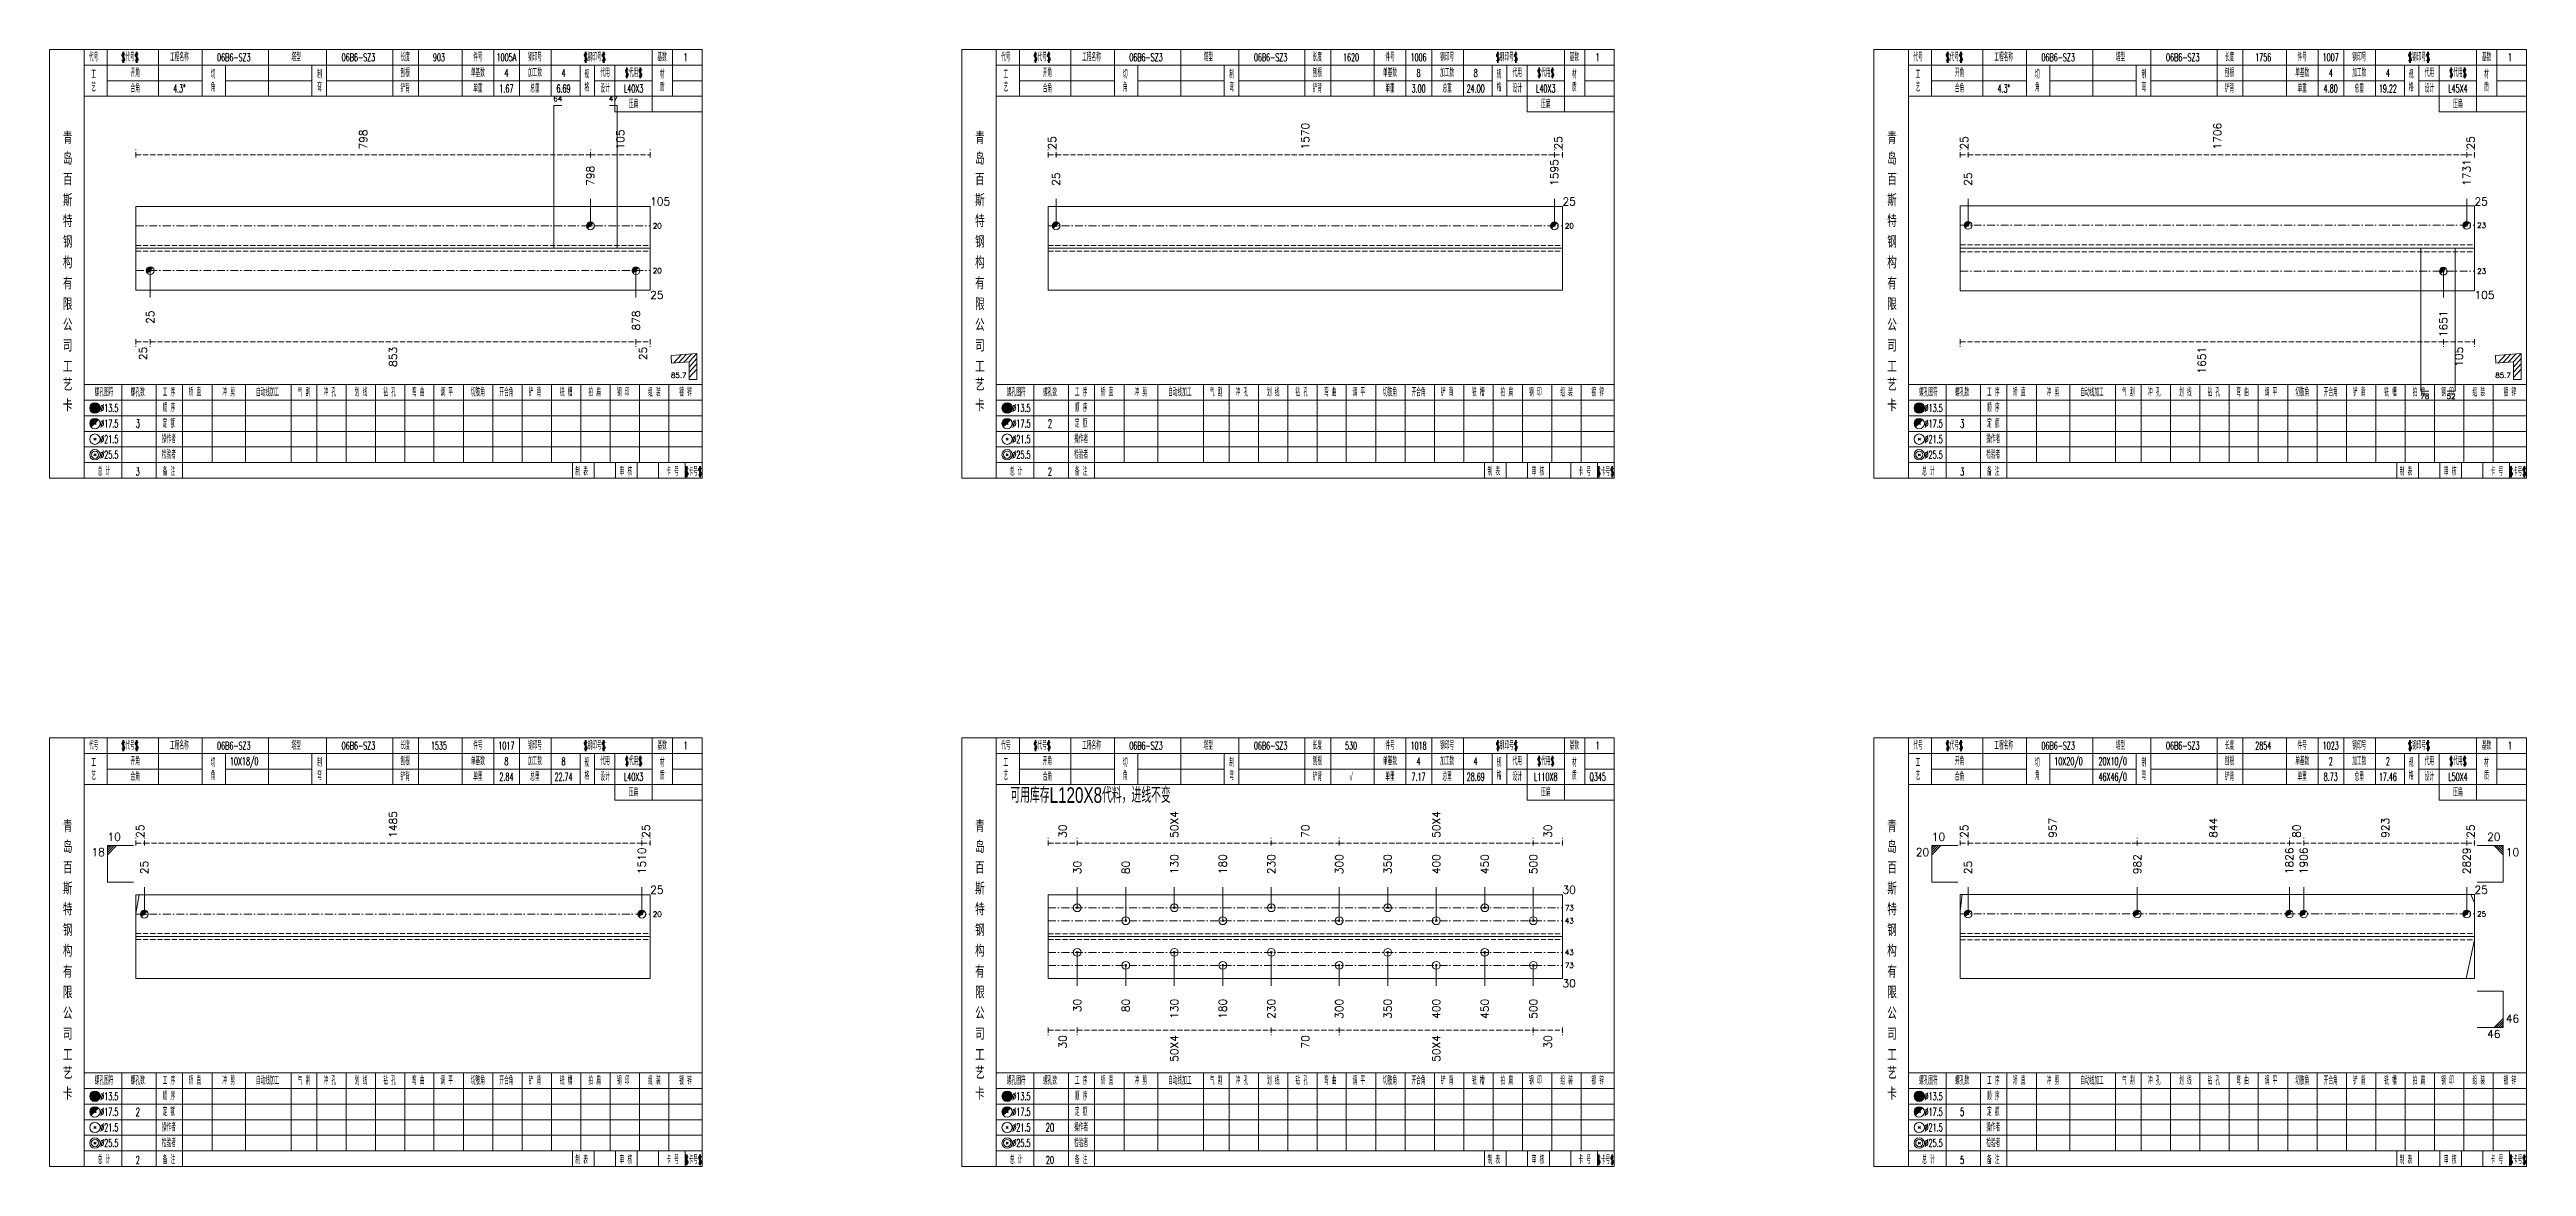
# Model space of a CAD drawing. Extents: x -533 to 8774, y 0 to 7979.
# Drawn here: x 4217 to 5171, y 265 to 695 of the extents above; entities that cross this region are included whole.
import ezdxf
from ezdxf.enums import TextEntityAlignment as Align

# ---------------------------------------------------------------- set-up
doc = ezdxf.new("R2010")
doc.units = 0
doc.header["$MEASUREMENT"] = 0
doc.linetypes.add('一点画线', pattern=[5.2, 3, -1, 0.2, -1])
doc.linetypes.add('虚线', pattern=[2.75, 2, -0.75])
doc.layers.get('0').update_dxf_attribs({"linetype": 'CONTINUOUS', "lineweight": 25})
for name, color, linetype, lineweight in [('1', 7, 'CONTINUOUS', 25), ('2', 7, 'CONTINUOUS', 25), ('4', 7, 'CONTINUOUS', 25), ('5', 7, 'CONTINUOUS', 25)]:
    doc.layers.add(name, color=color, linetype=linetype, lineweight=lineweight)
doc.styles.get("Standard").update_dxf_attribs({"font": 'simplex.shx', "width": 0.7, "height": 3, "bigfont": 'gbhzfs.shx'})

msp = doc.modelspace()

# ---------------------------------------------------------------- texts
at = {"color": 8, "linetype": 'Continuous', "lineweight": 9}
for s, p in [('798', (4337.63, 656.5)), ('105', (4436.68, 656.5)), ('25', (4603.03, 656.5)), ('1570', (4700.55, 656.5)), ('25', (4798.07, 656.5)), ('25', (4954.4, 656.5)), ('1706', (5051.95, 656.5)), ('25', (5149.5, 656.5)), ('1485', (4349.15, 391.5)), ('50X4', (4650.09, 391.5)), ('50X4', (4751.01, 391.5)), ('25', (4251.71, 391.5)), ('25', (4446.59, 391.5)), ('30', (4607.11, 391.5)), ('70', (4700.55, 391.5)), ('30', (4793.99, 391.5)), ('25', (4954.4, 391.5)), ('957', (4988.48, 391.5)), ('844', (5050.35, 391.5)), ('80', (5082.42, 391.5)), ('923', (5116.6, 391.5)), ('25', (5149.5, 391.5))]:
    msp.add_text(s, height=3, rotation=90, dxfattribs=at).set_placement(p, align=Align.MIDDLE_LEFT)
at = {"color": 7, "linetype": 'Continuous', "lineweight": 13}
for s, p in [('798', (4425.17, 642.5)), ('1595', (4796.54, 642.5)), ('1731', (5148, 642.5)), ('25', (4604.56, 642.5)), ('25', (4955.9, 642.5)), ('25', (4253.33, 377.5)), ('1510', (4444.97, 377.5)), ('30', (4612.71, 377.5)), ('80', (4631.4, 377.5)), ('130', (4650.09, 377.5)), ('180', (4668.78, 377.5)), ('230', (4687.47, 377.5)), ('300', (4713.63, 377.5)), ('350', (4732.32, 377.5)), ('400', (4751.01, 377.5)), ('450', (4769.7, 377.5)), ('500', (4788.39, 377.5)), ('25', (4955.9, 377.5)), ('982', (5021.06, 377.5)), ('1826', (5079.65, 377.5)), ('1906', (5085.2, 377.5)), ('2829', (5148, 377.5))]:
    msp.add_text(s, height=3, rotation=90, dxfattribs=at).set_placement(p, align=Align.MIDDLE_LEFT)
for s, height, p in [('105', 3, (4448.2, 636.5)), ('25', 3, (4799.6, 636.5)), ('25', 3, (5151, 636.5)), ('20', 2, (4449.2, 627.12)), ('20', 2, (4800.6, 627.12)), ('23', 2, (5152, 627.33)), ('20', 2, (4449.2, 609.88)), ('23', 2, (5152, 609.67)), ('25', 3, (4448.2, 371.5)), ('30', 3, (4799.6, 371.5)), ('25', 3, (5151, 371.5)), ('20', 2, (4449.2, 362.12)), ('73', 2, (4800.6, 364.59)), ('25', 2, (5152, 362.2)), ('43', 2, (4800.6, 359.59)), ('43', 2, (4800.6, 347.41)), ('73', 2, (4800.6, 342.41))]:
    msp.add_text(s, height=height, dxfattribs=at).set_placement(p, align=Align.MIDDLE_LEFT)
at = {"color": 8, "linetype": 'Continuous', "lineweight": 9}
for s, p in [('25', (4252.84, 580.5)), ('853', (4349.15, 580.5)), ('25', (4445.46, 580.5)), ('1651', (5045.95, 580.5)), ('105', (5145, 580.5)), ('30', (4607.11, 315.5)), ('50X4', (4650.09, 315.5)), ('70', (4700.55, 315.5)), ('50X4', (4751.01, 315.5)), ('30', (4793.99, 315.5))]:
    msp.add_text(s, height=3, rotation=90, dxfattribs=at).set_placement(p, align=Align.MIDDLE_RIGHT)
at = {"color": 7, "linetype": 'Continuous', "lineweight": 13}
for s, p in [('10', (4239.1, 389.5)), ('10', (4941.9, 389.5)), ('46', (5163, 319.5))]:
    msp.add_text(s, height=3, dxfattribs=at).set_placement(p, align=Align.BOTTOM_LEFT)
msp.add_text('20', height=3, dxfattribs=at).set_placement((5161, 389.5), align=Align.BOTTOM_RIGHT)
for s, p in [('18', (4238.1, 387.5)), ('20', (4940.9, 387.5)), ('46', (5161, 317.5))]:
    msp.add_text(s, height=3, dxfattribs=at).set_placement(p, align=Align.TOP_RIGHT)
msp.add_text('10', height=3, dxfattribs=at).set_placement((5163, 387.5), align=Align.TOP_LEFT)
at = {"color": 0, "linetype": 'Continuous', "insert": (4586.93, 410.98), "char_height": 6, "width": 126.2495, "attachment_point": 1}
msp.add_mtext('可用库存{\\fArial|b0|i0|c0|p32;L120X8}代料，进线不变', dxfattribs=at)
at = {"layer": '1', "color": 7, "linetype": 'Continuous', "lineweight": 13}
for s, p in [('25', (4448.2, 600.5)), ('105', (5151, 600.5)), ('30', (4799.6, 335.5))]:
    msp.add_text(s, height=3, dxfattribs=at).set_placement(p, align=Align.MIDDLE_LEFT)
for s, p in [('25', (4255.58, 594.5)), ('878', (4442.72, 594.5)), ('1651', (5139, 594.5)), ('30', (4612.71, 329.5)), ('80', (4631.4, 329.5)), ('130', (4650.09, 329.5)), ('180', (4668.78, 329.5)), ('230', (4687.47, 329.5)), ('300', (4713.63, 329.5)), ('350', (4732.32, 329.5)), ('400', (4751.01, 329.5)), ('450', (4769.7, 329.5)), ('500', (4788.39, 329.5))]:
    msp.add_text(s, height=3, rotation=90, dxfattribs=at).set_placement(p, align=Align.MIDDLE_RIGHT)
at = {"layer": '2', "color": 7, "linetype": 'Continuous', "lineweight": 13}
for s, p in [('64', (4412.62, 674.5)), ('47', (4433.98, 674.5))]:
    msp.add_text(s, height=2, dxfattribs=at).set_placement(p, align=Align.BOTTOM_CENTER)
for p in [(4462.2, 568), (5165, 568)]:
    msp.add_text('85.7', height=2, dxfattribs=at).set_placement(p, align=Align.BOTTOM_RIGHT)
for s, p in [('78', (5131.86, 562.5)), ('52', (5142, 562.5))]:
    msp.add_text(s, height=2, dxfattribs=at).set_placement(p, align=Align.TOP_CENTER)
at = {"layer": '4', "color": 1, "linetype": 'Continuous', "lineweight": 13}
for s, height, width, p in [('代号', 3, 0.6, (4233.8, 692)), ('$代号$', 3, 0.6, (4247.8, 692)), ('开角', 3, 0.6, (4249.8, 686)), ('工程名称', 3, 0.6, (4266.8, 692)), ('切', 3, 0.6, (4279.8, 685.4)), ('06B6-SZ3', 3, 0.6, (4287.8, 692)), ('塔型', 3, 0.6, (4311.8, 692)), ('制', 3, 0.6, (4320.8, 685.4)), ('06B6-SZ3', 3, 0.6, (4335.8, 692)), ('刨根', 3, 0.6, (4353.8, 686)), ('长度', 3, 0.6, (4353.8, 692)), ('903', 3, 0.6, (4366.8, 692)), ('单基数', 3, 0.6, (4381.8, 686)), ('件号', 3, 0.6, (4381.8, 692)), ('1005A', 3, 0.6, (4392.8, 692)), ('4', 3, 0.6, (4392.8, 686)), ('加工数', 3, 0.6, (4403.8, 686)), ('钢印号', 3, 0.6, (4403.8, 692)), ('4', 3, 0.6, (4414.8, 686)), ('规', 3, 0.6, (4423.8, 685.4)), ('$钢印号$', 3, 0.6, (4426.8, 692)), ('代用', 3, 0.6, (4430.8, 686)), ('$代用$', 3, 0.6, (4441.8, 686)), ('基数', 3, 0.6, (4452.8, 692)), ('材', 3, 0.6, (4452.8, 685.4)), ('1', 3, 0.6, (4461.8, 692)), ('代号', 3, 0.6, (4585.2, 692)), ('$代号$', 3, 0.6, (4599.2, 692)), ('开角', 3, 0.6, (4601.2, 686)), ('工程名称', 3, 0.6, (4618.2, 692)), ('切', 3, 0.6, (4631.2, 685.4)), ('06B6-SZ3', 3, 0.6, (4639.2, 692)), ('塔型', 3, 0.6, (4663.2, 692)), ('制', 3, 0.6, (4672.2, 685.4)), ('06B6-SZ3', 3, 0.6, (4687.2, 692)), ('刨根', 3, 0.6, (4705.2, 686)), ('长度', 3, 0.6, (4705.2, 692)), ('1620', 3, 0.6, (4718.2, 692)), ('单基数', 3, 0.6, (4733.2, 686)), ('件号', 3, 0.6, (4733.2, 692)), ('1006', 3, 0.6, (4744.2, 692)), ('8', 3, 0.6, (4744.2, 686)), ('加工数', 3, 0.6, (4755.2, 686)), ('钢印号', 3, 0.6, (4755.2, 692)), ('8', 3, 0.6, (4766.2, 686)), ('规', 3, 0.6, (4775.2, 685.4)), ('$钢印号$', 3, 0.6, (4778.2, 692)), ('代用', 3, 0.6, (4782.2, 686)), ('$代用$', 3, 0.6, (4793.2, 686)), ('基数', 3, 0.6, (4804.2, 692)), ('材', 3, 0.6, (4804.2, 685.4)), ('1', 3, 0.6, (4813.2, 692)), ('代号', 3, 0.6, (4936.6, 692)), ('$代号$', 3, 0.6, (4950.6, 692)), ('开角', 3, 0.6, (4952.6, 686)), ('工程名称', 3, 0.6, (4969.6, 692)), ('切', 3, 0.6, (4982.6, 685.4)), ('06B6-SZ3', 3, 0.6, (4990.6, 692)), ('塔型', 3, 0.6, (5014.6, 692)), ('制', 3, 0.6, (5023.6, 685.4)), ('06B6-SZ3', 3, 0.6, (5038.6, 692)), ('刨根', 3, 0.6, (5056.6, 686)), ('长度', 3, 0.6, (5056.6, 692)), ('1756', 3, 0.6, (5069.6, 692)), ('单基数', 3, 0.6, (5084.6, 686)), ('件号', 3, 0.6, (5084.6, 692)), ('1007', 3, 0.6, (5095.6, 692)), ('4', 3, 0.6, (5095.6, 686)), ('加工数', 3, 0.6, (5106.6, 686)), ('钢印号', 3, 0.6, (5106.6, 692)), ('4', 3, 0.6, (5117.6, 686)), ('规', 3, 0.6, (5126.6, 685.4)), ('$钢印号$', 3, 0.6, (5129.6, 692)), ('代用', 3, 0.6, (5133.6, 686)), ('$代用$', 3, 0.6, (5144.6, 686)), ('基数', 3, 0.6, (5155.6, 692)), ('材', 3, 0.6, (5155.6, 685.4)), ('1', 3, 0.6, (5164.6, 692)), ('工', 3, 0.6, (4233.8, 685.4)), ('艺', 3, 0.6, (4233.8, 680.4)), ('合角', 3, 0.6, (4249.8, 680)), ('4.3%%d', 3, 0.6, (4266.8, 680)), ('角', 3, 0.6, (4279.8, 680.4)), ('弯', 3, 0.6, (4320.8, 680.4)), ('铲背', 3, 0.6, (4353.8, 680)), ('单重', 3, 0.6, (4381.8, 680)), ('1.67', 3, 0.6, (4392.8, 680)), ('总重', 3, 0.6, (4403.8, 680)), ('6.69', 3, 0.6, (4414.8, 680)), ('格', 3, 0.6, (4423.8, 680.4)), ('设计', 3, 0.6, (4430.8, 680)), ('L40X3', 3, 0.6, (4441.8, 680)), ('质', 3, 0.6, (4452.8, 680.4)), ('工', 3, 0.6, (4585.2, 685.4)), ('艺', 3, 0.6, (4585.2, 680.4)), ('合角', 3, 0.6, (4601.2, 680)), ('角', 3, 0.6, (4631.2, 680.4)), ('弯', 3, 0.6, (4672.2, 680.4)), ('铲背', 3, 0.6, (4705.2, 680)), ('单重', 3, 0.6, (4733.2, 680)), ('3.00', 3, 0.6, (4744.2, 680)), ('总重', 3, 0.6, (4755.2, 680)), ('24.00', 3, 0.6, (4766.2, 680)), ('格', 3, 0.6, (4775.2, 680.4)), ('设计', 3, 0.6, (4782.2, 680)), ('L40X3', 3, 0.6, (4793.2, 680)), ('质', 3, 0.6, (4804.2, 680.4)), ('工', 3, 0.6, (4936.6, 685.4)), ('艺', 3, 0.6, (4936.6, 680.4)), ('合角', 3, 0.6, (4952.6, 680)), ('4.3%%d', 3, 0.6, (4969.6, 680)), ('角', 3, 0.6, (4982.6, 680.4)), ('弯', 3, 0.6, (5023.6, 680.4)), ('铲背', 3, 0.6, (5056.6, 680)), ('单重', 3, 0.6, (5084.6, 680)), ('4.80', 3, 0.6, (5095.6, 680)), ('总重', 3, 0.6, (5106.6, 680)), ('19.22', 3, 0.6, (5117.6, 680)), ('格', 3, 0.6, (5126.6, 680.4)), ('设计', 3, 0.6, (5133.6, 680)), ('L45X4', 3, 0.6, (5144.6, 680)), ('质', 3, 0.6, (5155.6, 680.4)), ('压扁', 3, 0.6, (4441.8, 674)), ('压扁', 3, 0.6, (4793.2, 674)), ('压扁', 3, 0.6, (5144.6, 674)), ('青', 4.6, 0.8, (4223.8, 661)), ('青', 4.6, 0.8, (4575.2, 661)), ('青', 4.6, 0.8, (4926.6, 661)), ('岛', 4.6, 0.8, (4223.8, 653)), ('岛', 4.6, 0.8, (4575.2, 653)), ('岛', 4.6, 0.8, (4926.6, 653)), ('斯', 4.6, 0.8, (4223.8, 637)), ('百', 4.6, 0.8, (4223.8, 645)), ('斯', 4.6, 0.8, (4575.2, 637)), ('百', 4.6, 0.8, (4575.2, 645)), ('斯', 4.6, 0.8, (4926.6, 637)), ('百', 4.6, 0.8, (4926.6, 645)), ('特', 4.6, 0.8, (4223.8, 629)), ('特', 4.6, 0.8, (4575.2, 629)), ('特', 4.6, 0.8, (4926.6, 629)), ('钢', 4.6, 0.8, (4223.8, 621)), ('钢', 4.6, 0.8, (4575.2, 621)), ('钢', 4.6, 0.8, (4926.6, 621)), ('构', 4.6, 0.8, (4223.8, 613)), ('构', 4.6, 0.8, (4575.2, 613)), ('构', 4.6, 0.8, (4926.6, 613)), ('有', 4.6, 0.8, (4223.8, 605)), ('有', 4.6, 0.8, (4575.2, 605)), ('有', 4.6, 0.8, (4926.6, 605)), ('公', 4.6, 0.8, (4223.8, 589)), ('限', 4.6, 0.8, (4223.8, 597)), ('公', 4.6, 0.8, (4575.2, 589)), ('限', 4.6, 0.8, (4575.2, 597)), ('公', 4.6, 0.8, (4926.6, 589)), ('限', 4.6, 0.8, (4926.6, 597)), ('司', 4.6, 0.8, (4223.8, 581)), ('司', 4.6, 0.8, (4575.2, 581)), ('司', 4.6, 0.8, (4926.6, 581)), ('工', 4.6, 0.8, (4223.8, 573)), ('工', 4.6, 0.8, (4575.2, 573)), ('工', 4.6, 0.8, (4926.6, 573)), ('艺', 4.6, 0.8, (4223.8, 566)), ('螺孔图符', 3, 0.6, (4237.8, 563)), ('螺孔数', 3, 0.6, (4250.8, 563)), ('工 序', 3, 0.6, (4262.8, 563)), ('矫 直', 3, 0.6, (4272.8, 563)), ('冲 剪', 3, 0.6, (4285.8, 563)), ('自动线加工', 3, 0.6, (4300.8, 563)), ('气 割', 3, 0.6, (4314.8, 563)), ('冲 孔', 3, 0.6, (4324.8, 563)), ('划 线', 3, 0.6, (4336.8, 563)), ('钻 孔', 3, 0.6, (4347.8, 563)), ('弯 曲', 3, 0.6, (4358.8, 563)), ('调 平', 3, 0.6, (4369.8, 563)), ('切肢角', 3, 0.6, (4381.8, 563)), ('开合角', 3, 0.6, (4392.8, 563)), ('铲 背', 3, 0.6, (4403.8, 563)), ('铣 槽', 3, 0.6, (4415.8, 563)), ('拍 扁', 3, 0.6, (4426.8, 563)), ('钢 印', 3, 0.6, (4437.8, 563)), ('组 装', 3, 0.6, (4449.8, 563)), ('镀 锌', 3, 0.6, (4461.8, 563)), ('艺', 4.6, 0.8, (4575.2, 566)), ('螺孔图符', 3, 0.6, (4589.2, 563)), ('螺孔数', 3, 0.6, (4602.2, 563)), ('工 序', 3, 0.6, (4614.2, 563)), ('矫 直', 3, 0.6, (4624.2, 563)), ('冲 剪', 3, 0.6, (4637.2, 563)), ('自动线加工', 3, 0.6, (4652.2, 563)), ('气 割', 3, 0.6, (4666.2, 563)), ('冲 孔', 3, 0.6, (4676.2, 563)), ('划 线', 3, 0.6, (4688.2, 563)), ('钻 孔', 3, 0.6, (4699.2, 563)), ('弯 曲', 3, 0.6, (4710.2, 563)), ('调 平', 3, 0.6, (4721.2, 563)), ('切肢角', 3, 0.6, (4733.2, 563)), ('开合角', 3, 0.6, (4744.2, 563)), ('铲 背', 3, 0.6, (4755.2, 563)), ('铣 槽', 3, 0.6, (4767.2, 563)), ('拍 扁', 3, 0.6, (4778.2, 563)), ('钢 印', 3, 0.6, (4789.2, 563)), ('组 装', 3, 0.6, (4801.2, 563)), ('镀 锌', 3, 0.6, (4813.2, 563)), ('艺', 4.6, 0.8, (4926.6, 566)), ('螺孔图符', 3, 0.6, (4940.6, 563)), ('螺孔数', 3, 0.6, (4953.6, 563)), ('工 序', 3, 0.6, (4965.6, 563)), ('矫 直', 3, 0.6, (4975.6, 563)), ('冲 剪', 3, 0.6, (4988.6, 563)), ('自动线加工', 3, 0.6, (5003.6, 563)), ('气 割', 3, 0.6, (5017.6, 563)), ('冲 孔', 3, 0.6, (5027.6, 563)), ('划 线', 3, 0.6, (5039.6, 563)), ('钻 孔', 3, 0.6, (5050.6, 563)), ('弯 曲', 3, 0.6, (5061.6, 563)), ('调 平', 3, 0.6, (5072.6, 563)), ('切肢角', 3, 0.6, (5084.6, 563)), ('开合角', 3, 0.6, (5095.6, 563)), ('铲 背', 3, 0.6, (5106.6, 563)), ('铣 槽', 3, 0.6, (5118.6, 563)), ('拍 扁', 3, 0.6, (5129.6, 563)), ('钢 印', 3, 0.6, (5140.6, 563)), ('组 装', 3, 0.6, (5152.6, 563)), ('镀 锌', 3, 0.6, (5164.6, 563)), ('卡', 4.6, 0.8, (4223.8, 558)), ('%%C13.5', 3, 0.5, (4239.8, 557)), ('顺 序', 3, 0.6, (4262.8, 557)), ('卡', 4.6, 0.8, (4575.2, 558)), ('%%C13.5', 3, 0.5, (4591.2, 557)), ('顺 序', 3, 0.6, (4614.2, 557)), ('卡', 4.6, 0.8, (4926.6, 558)), ('%%C13.5', 3, 0.5, (4942.6, 557)), ('顺 序', 3, 0.6, (4965.6, 557)), ('%%C17.5', 3, 0.5, (4239.8, 551)), ('%%C21.5', 3, 0.5, (4239.8, 545)), ('3', 3.2, 0.6, (4250.8, 551)), ('操作者', 3, 0.6, (4262.8, 545)), ('定 额', 3, 0.6, (4262.8, 551)), ('%%C17.5', 3, 0.5, (4591.2, 551)), ('%%C21.5', 3, 0.5, (4591.2, 545)), ('2', 3.2, 0.6, (4602.2, 551)), ('操作者', 3, 0.6, (4614.2, 545)), ('定 额', 3, 0.6, (4614.2, 551)), ('%%C17.5', 3, 0.5, (4942.6, 551)), ('%%C21.5', 3, 0.5, (4942.6, 545)), ('3', 3.2, 0.6, (4953.6, 551)), ('操作者', 3, 0.6, (4965.6, 545)), ('定 额', 3, 0.6, (4965.6, 551)), ('%%C25.5', 3, 0.5, (4239.8, 539)), ('检验者', 3, 0.6, (4262.8, 539)), ('$卡号$', 3, 0.6, (4464.8, 532.5)), ('%%C25.5', 3, 0.5, (4591.2, 539)), ('检验者', 3, 0.6, (4614.2, 539)), ('$卡号$', 3, 0.6, (4816.2, 532.5)), ('%%C25.5', 3, 0.5, (4942.6, 539)), ('检验者', 3, 0.6, (4965.6, 539)), ('$卡号$', 3, 0.6, (5167.6, 532.5)), ('总 计', 3, 0.6, (4237.8, 532.5)), ('3', 3, 0.6, (4250.8, 532.5)), ('备 注', 3, 0.6, (4262.8, 532.5)), ('制 表', 3, 0.6, (4421.8, 532.5)), ('审 核', 3, 0.6, (4438.8, 532.5)), ('卡 号', 3, 0.6, (4456.8, 532.5)), ('总 计', 3, 0.6, (4589.2, 532.5)), ('2', 3, 0.6, (4602.2, 532.5)), ('备 注', 3, 0.6, (4614.2, 532.5)), ('制 表', 3, 0.6, (4773.2, 532.5)), ('审 核', 3, 0.6, (4790.2, 532.5)), ('卡 号', 3, 0.6, (4808.2, 532.5)), ('总 计', 3, 0.6, (4940.6, 532.5)), ('3', 3, 0.6, (4953.6, 532.5)), ('备 注', 3, 0.6, (4965.6, 532.5)), ('制 表', 3, 0.6, (5124.6, 532.5)), ('审 核', 3, 0.6, (5141.6, 532.5)), ('卡 号', 3, 0.6, (5159.6, 532.5)), ('代号', 3, 0.6, (4233.8, 427)), ('工', 3, 0.6, (4233.8, 420.4)), ('$代号$', 3, 0.6, (4247.8, 427)), ('开角', 3, 0.6, (4249.8, 421)), ('工程名称', 3, 0.6, (4266.8, 427)), ('切', 3, 0.6, (4279.8, 420.4)), ('06B6-SZ3', 3, 0.6, (4287.8, 427)), ('10X18/0', 3, 0.6, (4291.8, 421)), ('塔型', 3, 0.6, (4311.8, 427)), ('制', 3, 0.6, (4320.8, 420.4)), ('06B6-SZ3', 3, 0.6, (4335.8, 427)), ('刨根', 3, 0.6, (4353.8, 421)), ('长度', 3, 0.6, (4353.8, 427)), ('1535', 3, 0.6, (4366.8, 427)), ('单基数', 3, 0.6, (4381.8, 421)), ('件号', 3, 0.6, (4381.8, 427)), ('1017', 3, 0.6, (4392.8, 427)), ('8', 3, 0.6, (4392.8, 421)), ('加工数', 3, 0.6, (4403.8, 421)), ('钢印号', 3, 0.6, (4403.8, 427)), ('8', 3, 0.6, (4414.8, 421)), ('规', 3, 0.6, (4423.8, 420.4)), ('$钢印号$', 3, 0.6, (4426.8, 427)), ('代用', 3, 0.6, (4430.8, 421)), ('$代用$', 3, 0.6, (4441.8, 421)), ('基数', 3, 0.6, (4452.8, 427)), ('材', 3, 0.6, (4452.8, 420.4)), ('1', 3, 0.6, (4461.8, 427)), ('代号', 3, 0.6, (4585.2, 427)), ('工', 3, 0.6, (4585.2, 420.4)), ('$代号$', 3, 0.6, (4599.2, 427)), ('开角', 3, 0.6, (4601.2, 421)), ('工程名称', 3, 0.6, (4618.2, 427)), ('切', 3, 0.6, (4631.2, 420.4)), ('06B6-SZ3', 3, 0.6, (4639.2, 427)), ('塔型', 3, 0.6, (4663.2, 427)), ('制', 3, 0.6, (4672.2, 420.4)), ('06B6-SZ3', 3, 0.6, (4687.2, 427)), ('刨根', 3, 0.6, (4705.2, 421)), ('长度', 3, 0.6, (4705.2, 427)), ('530', 3, 0.6, (4718.2, 427)), ('单基数', 3, 0.6, (4733.2, 421)), ('件号', 3, 0.6, (4733.2, 427)), ('1018', 3, 0.6, (4744.2, 427)), ('4', 3, 0.6, (4744.2, 421)), ('加工数', 3, 0.6, (4755.2, 421)), ('钢印号', 3, 0.6, (4755.2, 427)), ('4', 3, 0.6, (4766.2, 421)), ('规', 3, 0.6, (4775.2, 420.4)), ('$钢印号$', 3, 0.6, (4778.2, 427)), ('代用', 3, 0.6, (4782.2, 421)), ('$代用$', 3, 0.6, (4793.2, 421)), ('基数', 3, 0.6, (4804.2, 427)), ('材', 3, 0.6, (4804.2, 420.4)), ('1', 3, 0.6, (4813.2, 427)), ('代号', 3, 0.6, (4936.6, 427)), ('工', 3, 0.6, (4936.6, 420.4)), ('$代号$', 3, 0.6, (4950.6, 427)), ('开角', 3, 0.6, (4952.6, 421)), ('工程名称', 3, 0.6, (4969.6, 427)), ('切', 3, 0.6, (4982.6, 420.4)), ('06B6-SZ3', 3, 0.6, (4990.6, 427)), ('10X20/0', 3, 0.6, (4994.6, 421)), ('20X10/0', 3, 0.6, (5011.6, 421)), ('塔型', 3, 0.6, (5014.6, 427)), ('制', 3, 0.6, (5023.6, 420.4)), ('06B6-SZ3', 3, 0.6, (5038.6, 427)), ('刨根', 3, 0.6, (5056.6, 421)), ('长度', 3, 0.6, (5056.6, 427)), ('2854', 3, 0.6, (5069.6, 427)), ('单基数', 3, 0.6, (5084.6, 421)), ('件号', 3, 0.6, (5084.6, 427)), ('1023', 3, 0.6, (5095.6, 427)), ('2', 3, 0.6, (5095.6, 421)), ('加工数', 3, 0.6, (5106.6, 421)), ('钢印号', 3, 0.6, (5106.6, 427)), ('2', 3, 0.6, (5117.6, 421)), ('规', 3, 0.6, (5126.6, 420.4)), ('$钢印号$', 3, 0.6, (5129.6, 427)), ('代用', 3, 0.6, (5133.6, 421)), ('$代用$', 3, 0.6, (5144.6, 421)), ('基数', 3, 0.6, (5155.6, 427)), ('材', 3, 0.6, (5155.6, 420.4)), ('1', 3, 0.6, (5164.6, 427)), ('艺', 3, 0.6, (4233.8, 415.4)), ('合角', 3, 0.6, (4249.8, 415)), ('角', 3, 0.6, (4279.8, 415.4)), ('弯', 3, 0.6, (4320.8, 415.4)), ('铲背', 3, 0.6, (4353.8, 415)), ('单重', 3, 0.6, (4381.8, 415)), ('2.84', 3, 0.6, (4392.8, 415)), ('总重', 3, 0.6, (4403.8, 415)), ('22.74', 3, 0.6, (4414.8, 415)), ('格', 3, 0.6, (4423.8, 415.4)), ('设计', 3, 0.6, (4430.8, 415)), ('L40X3', 3, 0.6, (4441.8, 415)), ('压扁', 3, 0.6, (4441.8, 409)), ('质', 3, 0.6, (4452.8, 415.4)), ('艺', 3, 0.6, (4585.2, 415.4)), ('合角', 3, 0.6, (4601.2, 415)), ('角', 3, 0.6, (4631.2, 415.4)), ('弯', 3, 0.6, (4672.2, 415.4)), ('铲背', 3, 0.6, (4705.2, 415)), ('√', 3, 0.6, (4718.2, 415)), ('单重', 3, 0.6, (4733.2, 415)), ('7.17', 3, 0.6, (4744.2, 415)), ('总重', 3, 0.6, (4755.2, 415)), ('28.69', 3, 0.6, (4766.2, 415)), ('格', 3, 0.6, (4775.2, 415.4)), ('设计', 3, 0.6, (4782.2, 415)), ('L110X8', 3, 0.6, (4793.2, 415)), ('压扁', 3, 0.6, (4793.2, 409)), ('质', 3, 0.6, (4804.2, 415.4)), ('Q345', 3, 0.6, (4813.2, 415)), ('艺', 3, 0.6, (4936.6, 415.4)), ('合角', 3, 0.6, (4952.6, 415)), ('角', 3, 0.6, (4982.6, 415.4)), ('46X46/0', 3, 0.6, (5011.6, 415)), ('弯', 3, 0.6, (5023.6, 415.4)), ('铲背', 3, 0.6, (5056.6, 415)), ('单重', 3, 0.6, (5084.6, 415)), ('8.73', 3, 0.6, (5095.6, 415)), ('总重', 3, 0.6, (5106.6, 415)), ('17.46', 3, 0.6, (5117.6, 415)), ('格', 3, 0.6, (5126.6, 415.4)), ('设计', 3, 0.6, (5133.6, 415)), ('L50X4', 3, 0.6, (5144.6, 415)), ('压扁', 3, 0.6, (5144.6, 409)), ('质', 3, 0.6, (5155.6, 415.4)), ('青', 4.6, 0.8, (4223.8, 396)), ('青', 4.6, 0.8, (4575.2, 396)), ('青', 4.6, 0.8, (4926.6, 396)), ('百', 4.6, 0.8, (4223.8, 380)), ('岛', 4.6, 0.8, (4223.8, 388)), ('百', 4.6, 0.8, (4575.2, 380)), ('岛', 4.6, 0.8, (4575.2, 388)), ('百', 4.6, 0.8, (4926.6, 380)), ('岛', 4.6, 0.8, (4926.6, 388)), ('斯', 4.6, 0.8, (4223.8, 372)), ('斯', 4.6, 0.8, (4575.2, 372)), ('斯', 4.6, 0.8, (4926.6, 372)), ('特', 4.6, 0.8, (4223.8, 364)), ('特', 4.6, 0.8, (4575.2, 364)), ('特', 4.6, 0.8, (4926.6, 364)), ('钢', 4.6, 0.8, (4223.8, 356)), ('钢', 4.6, 0.8, (4575.2, 356)), ('钢', 4.6, 0.8, (4926.6, 356)), ('构', 4.6, 0.8, (4223.8, 348)), ('构', 4.6, 0.8, (4575.2, 348)), ('构', 4.6, 0.8, (4926.6, 348)), ('有', 4.6, 0.8, (4223.8, 340)), ('限', 4.6, 0.8, (4223.8, 332)), ('有', 4.6, 0.8, (4575.2, 340)), ('限', 4.6, 0.8, (4575.2, 332)), ('有', 4.6, 0.8, (4926.6, 340)), ('限', 4.6, 0.8, (4926.6, 332)), ('公', 4.6, 0.8, (4223.8, 324)), ('公', 4.6, 0.8, (4575.2, 324)), ('公', 4.6, 0.8, (4926.6, 324)), ('司', 4.6, 0.8, (4223.8, 316)), ('司', 4.6, 0.8, (4575.2, 316)), ('司', 4.6, 0.8, (4926.6, 316)), ('工', 4.6, 0.8, (4223.8, 308)), ('工', 4.6, 0.8, (4575.2, 308)), ('工', 4.6, 0.8, (4926.6, 308)), ('艺', 4.6, 0.8, (4223.8, 301)), ('螺孔图符', 3, 0.6, (4237.8, 298)), ('螺孔数', 3, 0.6, (4250.8, 298)), ('工 序', 3, 0.6, (4262.8, 298)), ('矫 直', 3, 0.6, (4272.8, 298)), ('冲 剪', 3, 0.6, (4285.8, 298)), ('自动线加工', 3, 0.6, (4300.8, 298)), ('气 割', 3, 0.6, (4314.8, 298)), ('冲 孔', 3, 0.6, (4324.8, 298)), ('划 线', 3, 0.6, (4336.8, 298)), ('钻 孔', 3, 0.6, (4347.8, 298)), ('弯 曲', 3, 0.6, (4358.8, 298)), ('调 平', 3, 0.6, (4369.8, 298)), ('切肢角', 3, 0.6, (4381.8, 298)), ('开合角', 3, 0.6, (4392.8, 298)), ('铲 背', 3, 0.6, (4403.8, 298)), ('铣 槽', 3, 0.6, (4415.8, 298)), ('拍 扁', 3, 0.6, (4426.8, 298)), ('钢 印', 3, 0.6, (4437.8, 298)), ('组 装', 3, 0.6, (4449.8, 298)), ('镀 锌', 3, 0.6, (4461.8, 298)), ('艺', 4.6, 0.8, (4575.2, 301)), ('螺孔图符', 3, 0.6, (4589.2, 298)), ('螺孔数', 3, 0.6, (4602.2, 298)), ('工 序', 3, 0.6, (4614.2, 298)), ('矫 直', 3, 0.6, (4624.2, 298)), ('冲 剪', 3, 0.6, (4637.2, 298)), ('自动线加工', 3, 0.6, (4652.2, 298)), ('气 割', 3, 0.6, (4666.2, 298)), ('冲 孔', 3, 0.6, (4676.2, 298)), ('划 线', 3, 0.6, (4688.2, 298)), ('钻 孔', 3, 0.6, (4699.2, 298)), ('弯 曲', 3, 0.6, (4710.2, 298)), ('调 平', 3, 0.6, (4721.2, 298)), ('切肢角', 3, 0.6, (4733.2, 298)), ('开合角', 3, 0.6, (4744.2, 298)), ('铲 背', 3, 0.6, (4755.2, 298)), ('铣 槽', 3, 0.6, (4767.2, 298)), ('拍 扁', 3, 0.6, (4778.2, 298)), ('钢 印', 3, 0.6, (4789.2, 298)), ('组 装', 3, 0.6, (4801.2, 298)), ('镀 锌', 3, 0.6, (4813.2, 298)), ('艺', 4.6, 0.8, (4926.6, 301)), ('螺孔图符', 3, 0.6, (4940.6, 298)), ('螺孔数', 3, 0.6, (4953.6, 298)), ('工 序', 3, 0.6, (4965.6, 298)), ('矫 直', 3, 0.6, (4975.6, 298)), ('冲 剪', 3, 0.6, (4988.6, 298)), ('自动线加工', 3, 0.6, (5003.6, 298)), ('气 割', 3, 0.6, (5017.6, 298)), ('冲 孔', 3, 0.6, (5027.6, 298)), ('划 线', 3, 0.6, (5039.6, 298)), ('钻 孔', 3, 0.6, (5050.6, 298)), ('弯 曲', 3, 0.6, (5061.6, 298)), ('调 平', 3, 0.6, (5072.6, 298)), ('切肢角', 3, 0.6, (5084.6, 298)), ('开合角', 3, 0.6, (5095.6, 298)), ('铲 背', 3, 0.6, (5106.6, 298)), ('铣 槽', 3, 0.6, (5118.6, 298)), ('拍 扁', 3, 0.6, (5129.6, 298)), ('钢 印', 3, 0.6, (5140.6, 298)), ('组 装', 3, 0.6, (5152.6, 298)), ('镀 锌', 3, 0.6, (5164.6, 298)), ('卡', 4.6, 0.8, (4223.8, 293)), ('%%C13.5', 3, 0.5, (4239.8, 292)), ('%%C17.5', 3, 0.5, (4239.8, 286)), ('2', 3.2, 0.6, (4250.8, 286)), ('顺 序', 3, 0.6, (4262.8, 292)), ('定 额', 3, 0.6, (4262.8, 286)), ('卡', 4.6, 0.8, (4575.2, 293)), ('%%C13.5', 3, 0.5, (4591.2, 292)), ('%%C17.5', 3, 0.5, (4591.2, 286)), ('顺 序', 3, 0.6, (4614.2, 292)), ('定 额', 3, 0.6, (4614.2, 286)), ('卡', 4.6, 0.8, (4926.6, 293)), ('%%C13.5', 3, 0.5, (4942.6, 292)), ('%%C17.5', 3, 0.5, (4942.6, 286)), ('5', 3.2, 0.6, (4953.6, 286)), ('顺 序', 3, 0.6, (4965.6, 292)), ('定 额', 3, 0.6, (4965.6, 286)), ('%%C21.5', 3, 0.5, (4239.8, 280)), ('操作者', 3, 0.6, (4262.8, 280)), ('%%C21.5', 3, 0.5, (4591.2, 280)), ('20', 3.2, 0.6, (4602.2, 280)), ('操作者', 3, 0.6, (4614.2, 280)), ('%%C21.5', 3, 0.5, (4942.6, 280)), ('操作者', 3, 0.6, (4965.6, 280)), ('总 计', 3, 0.6, (4237.8, 267.5)), ('%%C25.5', 3, 0.5, (4239.8, 274)), ('2', 3, 0.6, (4250.8, 267.5)), ('检验者', 3, 0.6, (4262.8, 274)), ('备 注', 3, 0.6, (4262.8, 267.5)), ('制 表', 3, 0.6, (4421.8, 267.5)), ('审 核', 3, 0.6, (4438.8, 267.5)), ('卡 号', 3, 0.6, (4456.8, 267.5)), ('$卡号$', 3, 0.6, (4464.8, 267.5)), ('总 计', 3, 0.6, (4589.2, 267.5)), ('%%C25.5', 3, 0.5, (4591.2, 274)), ('20', 3, 0.6, (4602.2, 267.5)), ('检验者', 3, 0.6, (4614.2, 274)), ('备 注', 3, 0.6, (4614.2, 267.5)), ('制 表', 3, 0.6, (4773.2, 267.5)), ('审 核', 3, 0.6, (4790.2, 267.5)), ('卡 号', 3, 0.6, (4808.2, 267.5)), ('$卡号$', 3, 0.6, (4816.2, 267.5)), ('总 计', 3, 0.6, (4940.6, 267.5)), ('%%C25.5', 3, 0.5, (4942.6, 274)), ('5', 3, 0.6, (4953.6, 267.5)), ('检验者', 3, 0.6, (4965.6, 274)), ('备 注', 3, 0.6, (4965.6, 267.5)), ('制 表', 3, 0.6, (5124.6, 267.5)), ('审 核', 3, 0.6, (5141.6, 267.5)), ('卡 号', 3, 0.6, (5159.6, 267.5)), ('$卡号$', 3, 0.6, (5167.6, 267.5))]:
    msp.add_text(s, height=height, dxfattribs=dict(at, width=width)).set_placement(p, align=Align.MIDDLE_CENTER)

# ---------------------------------------------------------------- blocks, each defined once
blk = doc.blocks.new('孔17.5')
at = {"layer": '5', "color": 7, "linetype": 'Continuous', "lineweight": 0}
for p, q in [((-0.2, -0.2), (0.2, 0.2)), ((-0.2, 0.2), (0.2, -0.2))]:
    blk.add_line(p, q, dxfattribs=at)
at = {"layer": '5', "color": 7, "linetype": 'Continuous', "lineweight": 13}
blk.add_circle((0, 0), 1, dxfattribs=at)
for radius in [0.9, 0.8, 0.7, 0.6, 0.5, 0.4, 0.3, 0.2, 0.1]:
    blk.add_arc((0, 0), radius, 45, 225, dxfattribs=at)
blk = doc.blocks.new('孔21.5')
at = {"layer": '5', "color": 7, "linetype": 'Continuous', "lineweight": 13}
for p, q in [((-0.2, -0.2), (0.2, 0.2)), ((0.2, -0.2), (-0.2, 0.2))]:
    blk.add_line(p, q, dxfattribs=at)
blk.add_circle((0, 0), 1, dxfattribs=at)

# ---------------------------------------------------------------- linework, layer by layer
at = {"color": 8, "linetype": '虚线', "lineweight": 9}
for p, q in [((4250.1, 653.5), (4250.1, 656.5)), ((4250.1, 654.5), (4425.17, 654.5)), ((4425.17, 653.5), (4425.17, 656.5)), ((4425.17, 653.5), (4425.17, 656.5)), ((4425.17, 654.5), (4448.2, 654.5)), ((4448.2, 653.5), (4448.2, 656.5)), ((4601.5, 653.5), (4601.5, 656.5)), ((4601.5, 654.5), (4604.56, 654.5)), ((4604.56, 653.5), (4604.56, 656.5)), ((4604.56, 653.5), (4604.56, 656.5)), ((4604.56, 654.5), (4796.54, 654.5)), ((4796.54, 653.5), (4796.54, 656.5)), ((4796.54, 653.5), (4796.54, 656.5)), ((4796.54, 654.5), (4799.6, 654.5)), ((4799.6, 653.5), (4799.6, 656.5)), ((4952.9, 653.5), (4952.9, 656.5)), ((4952.9, 654.5), (4955.9, 654.5)), ((4955.9, 653.5), (4955.9, 656.5)), ((4955.9, 653.5), (4955.9, 656.5)), ((4955.9, 654.5), (5148, 654.5)), ((5148, 653.5), (5148, 656.5)), ((5148, 653.5), (5148, 656.5)), ((5148, 654.5), (5151, 654.5)), ((5151, 653.5), (5151, 656.5)), ((4250.1, 583.5), (4250.1, 580.5)), ((4250.1, 582.5), (4255.58, 582.5)), ((4255.58, 583.5), (4255.58, 580.5)), ((4255.58, 583.5), (4255.58, 580.5)), ((4255.58, 582.5), (4442.72, 582.5)), ((4442.72, 583.5), (4442.72, 580.5)), ((4442.72, 583.5), (4442.72, 580.5)), ((4442.72, 582.5), (4448.2, 582.5)), ((4448.2, 583.5), (4448.2, 580.5)), ((4952.9, 583.5), (4952.9, 580.5)), ((4952.9, 582.5), (5139, 582.5)), ((5139, 583.5), (5139, 580.5)), ((5139, 583.5), (5139, 580.5)), ((5139, 582.5), (5151, 582.5)), ((5151, 583.5), (5151, 580.5)), ((4250.1, 388.5), (4250.1, 391.5)), ((4253.33, 388.5), (4253.33, 391.5)), ((4253.33, 388.5), (4253.33, 391.5)), ((4444.97, 388.5), (4444.97, 391.5)), ((4444.97, 388.5), (4444.97, 391.5)), ((4448.2, 388.5), (4448.2, 391.5)), ((4601.5, 388.5), (4601.5, 391.5)), ((4612.71, 388.5), (4612.71, 391.5)), ((4612.71, 388.5), (4612.71, 391.5)), ((4687.47, 388.5), (4687.47, 391.5)), ((4687.47, 388.5), (4687.47, 391.5)), ((4713.63, 388.5), (4713.63, 391.5)), ((4713.63, 388.5), (4713.63, 391.5)), ((4788.39, 388.5), (4788.39, 391.5)), ((4788.39, 388.5), (4788.39, 391.5)), ((4799.6, 388.5), (4799.6, 391.5)), ((4952.9, 388.5), (4952.9, 391.5)), ((4955.9, 388.5), (4955.9, 391.5)), ((4955.9, 388.5), (4955.9, 391.5)), ((5021.06, 388.5), (5021.06, 391.5)), ((5021.06, 388.5), (5021.06, 391.5)), ((5079.65, 388.5), (5079.65, 391.5)), ((5079.65, 388.5), (5079.65, 391.5)), ((5085.2, 388.5), (5085.2, 391.5)), ((5085.2, 388.5), (5085.2, 391.5)), ((5148, 388.5), (5148, 391.5)), ((5148, 388.5), (5148, 391.5)), ((5151, 388.5), (5151, 391.5)), ((4250.1, 389.5), (4253.33, 389.5)), ((4253.33, 389.5), (4444.97, 389.5)), ((4444.97, 389.5), (4448.2, 389.5)), ((4601.5, 389.5), (4612.71, 389.5)), ((4612.71, 389.5), (4687.47, 389.5)), ((4687.47, 389.5), (4713.63, 389.5)), ((4713.63, 389.5), (4788.39, 389.5)), ((4788.39, 389.5), (4799.6, 389.5)), ((4952.9, 389.5), (4955.9, 389.5)), ((4955.9, 389.5), (5021.06, 389.5)), ((5021.06, 389.5), (5079.65, 389.5)), ((5079.65, 389.5), (5085.2, 389.5)), ((5085.2, 389.5), (5148, 389.5)), ((5148, 389.5), (5151, 389.5)), ((4601.5, 318.5), (4601.5, 315.5)), ((4601.5, 317.5), (4612.71, 317.5)), ((4612.71, 318.5), (4612.71, 315.5)), ((4612.71, 318.5), (4612.71, 315.5)), ((4612.71, 317.5), (4687.47, 317.5)), ((4687.47, 318.5), (4687.47, 315.5)), ((4687.47, 318.5), (4687.47, 315.5)), ((4687.47, 317.5), (4713.63, 317.5)), ((4713.63, 318.5), (4713.63, 315.5)), ((4713.63, 318.5), (4713.63, 315.5)), ((4713.63, 317.5), (4788.39, 317.5)), ((4788.39, 318.5), (4788.39, 315.5)), ((4788.39, 318.5), (4788.39, 315.5)), ((4788.39, 317.5), (4799.6, 317.5)), ((4799.6, 318.5), (4799.6, 315.5))]:
    msp.add_line(p, q, dxfattribs=at)
at = {"color": 7, "linetype": 'Continuous', "lineweight": 18}
for p, q in [((4250.1, 634.62), (4250.1, 602.38)), ((4250.1, 634.62), (4448.2, 634.62)), ((4448.2, 634.62), (4448.2, 602.38)), ((4601.5, 634.62), (4601.5, 602.38)), ((4601.5, 634.62), (4799.6, 634.62)), ((4799.6, 634.62), (4799.6, 602.38)), ((4952.9, 634.83), (4952.9, 602.17)), ((4952.9, 634.83), (5151, 634.83)), ((5151, 634.83), (5151, 602.17)), ((4250.1, 618.5), (4448.2, 618.5)), ((4601.5, 618.5), (4799.6, 618.5)), ((4952.9, 618.5), (5151, 618.5)), ((4250.1, 369.62), (4250.1, 337.38)), ((4250.1, 369.62), (4448.2, 369.62)), ((4448.2, 369.62), (4448.2, 337.38)), ((4601.5, 369.59), (4601.5, 337.41)), ((4601.5, 369.59), (4799.6, 369.59)), ((4799.6, 369.59), (4799.6, 337.41)), ((4952.9, 369.7), (4952.9, 337.3)), ((4952.9, 369.7), (5151, 369.7)), ((5151, 369.7), (5151, 337.3)), ((4250.1, 353.5), (4448.2, 353.5)), ((4601.5, 353.5), (4799.6, 353.5)), ((4952.9, 353.5), (5151, 353.5))]:
    msp.add_line(p, q, dxfattribs=at)
at = {"color": 7, "linetype": 'Continuous', "lineweight": 13}
for p, q in [((4425.17, 627.12), (4425.17, 637.5)), ((4604.56, 627.12), (4604.56, 637.5)), ((4796.54, 627.12), (4796.54, 637.5)), ((4955.9, 627.33), (4955.9, 637.5)), ((5148, 627.33), (5148, 637.5)), ((4255.58, 609.88), (4255.58, 599.5)), ((4442.72, 609.88), (4442.72, 599.5)), ((5139, 609.67), (5139, 599.5)), ((4239.1, 388.5), (4249.1, 388.5)), ((4239.1, 374.5), (4239.1, 388.5)), ((4239.98, 388.5), (4239.1, 387.62)), ((4240.85, 388.5), (4239.1, 386.75)), ((4241.73, 388.5), (4239.1, 385.88)), ((4242.6, 388.5), (4239.1, 385)), ((4941.9, 388.5), (4951.9, 388.5)), ((4941.9, 374.5), (4941.9, 388.5)), ((4942.78, 388.5), (4941.9, 387.62)), ((4943.65, 388.5), (4941.9, 386.75)), ((4944.53, 388.5), (4941.9, 385.88)), ((4945.4, 388.5), (4941.9, 385)), ((5162, 388.5), (5152, 388.5)), ((5158.5, 388.5), (5162, 385)), ((5159.38, 388.5), (5162, 385.88)), ((5160.25, 388.5), (5162, 386.75)), ((5161.12, 388.5), (5162, 387.62)), ((5162, 374.5), (5162, 388.5)), ((4239.1, 374.5), (4249.1, 374.5)), ((4253.33, 362.12), (4253.33, 372.5)), ((4444.97, 362.12), (4444.97, 372.5)), ((4612.71, 364.59), (4612.71, 372.5)), ((4631.4, 359.59), (4631.4, 372.5)), ((4650.09, 364.59), (4650.09, 372.5)), ((4668.78, 359.59), (4668.78, 372.5)), ((4687.47, 364.59), (4687.47, 372.5)), ((4713.63, 359.59), (4713.63, 372.5)), ((4732.32, 364.59), (4732.32, 372.5)), ((4751.01, 359.59), (4751.01, 372.5)), ((4769.7, 364.59), (4769.7, 372.5)), ((4788.39, 359.59), (4788.39, 372.5)), ((4941.9, 374.5), (4951.9, 374.5)), ((4955.9, 362.2), (4955.9, 372.5)), ((5021.06, 362.2), (5021.06, 372.5)), ((5079.65, 362.2), (5079.65, 372.5)), ((5085.2, 362.2), (5085.2, 372.5)), ((5148, 362.2), (5148, 372.5)), ((5162, 374.5), (5152, 374.5)), ((4250.1, 362.37), (4251.39, 369.62)), ((4952.9, 363.22), (4953.59, 369.7)), ((5151, 366.46), (5149.61, 369.7)), ((4612.71, 347.41), (4612.71, 334.5)), ((4650.09, 347.41), (4650.09, 334.5)), ((4687.47, 347.41), (4687.47, 334.5)), ((4732.32, 347.41), (4732.32, 334.5)), ((4769.7, 347.41), (4769.7, 334.5)), ((5151, 352.2), (5147.81, 337.3)), ((4631.4, 342.41), (4631.4, 334.5)), ((4668.78, 342.41), (4668.78, 334.5)), ((4713.63, 342.41), (4713.63, 334.5)), ((4751.01, 342.41), (4751.01, 334.5)), ((4788.39, 342.41), (4788.39, 334.5)), ((5162, 332.5), (5152, 332.5)), ((5162, 332.5), (5162, 318.5)), ((5162, 318.5), (5152, 318.5)), ((5158.5, 318.5), (5162, 322)), ((5159.38, 318.5), (5162, 321.12)), ((5160.25, 318.5), (5162, 320.25)), ((5161.12, 318.5), (5162, 319.38))]:
    msp.add_line(p, q, dxfattribs=at)
at = {"color": 3, "linetype": '一点画线', "lineweight": 13}
for p, q in [((4250.1, 627.12), (4448.2, 627.12)), ((4601.5, 627.12), (4799.6, 627.12)), ((4952.9, 627.33), (5151, 627.33)), ((4250.1, 609.88), (4448.2, 609.88)), ((4952.9, 609.67), (5151, 609.67)), ((4601.5, 364.59), (4799.6, 364.59)), ((4250.1, 362.12), (4448.2, 362.12)), ((4601.5, 359.59), (4799.6, 359.59)), ((4952.9, 362.2), (5151, 362.2)), ((4601.5, 347.41), (4799.6, 347.41)), ((4601.5, 342.41), (4799.6, 342.41))]:
    msp.add_line(p, q, dxfattribs=at)
at = {"color": 1, "linetype": '虚线', "lineweight": 18}
for p, q in [((4250.1, 619.62), (4448.2, 619.62)), ((4250.1, 617.38), (4448.2, 617.38)), ((4601.5, 619.62), (4799.6, 619.62)), ((4601.5, 617.38), (4799.6, 617.38)), ((4952.9, 619.83), (5151, 619.83)), ((4952.9, 617.17), (5151, 617.17)), ((4250.1, 354.62), (4448.2, 354.62)), ((4601.5, 354.59), (4799.6, 354.59)), ((4952.9, 354.7), (5151, 354.7)), ((4250.1, 352.38), (4448.2, 352.38)), ((4601.5, 352.41), (4799.6, 352.41)), ((4952.9, 352.3), (5151, 352.3))]:
    msp.add_line(p, q, dxfattribs=at)
at = {"layer": '1', "color": 7, "linetype": 'Continuous', "lineweight": 18}
for p, q in [((4250.1, 602.38), (4448.2, 602.38)), ((4601.5, 602.38), (4799.6, 602.38)), ((4952.9, 602.17), (5151, 602.17)), ((4250.1, 337.38), (4448.2, 337.38)), ((4601.5, 337.41), (4799.6, 337.41)), ((4952.9, 337.3), (5151, 337.3))]:
    msp.add_line(p, q, dxfattribs=at)
at = {"layer": '2', "color": 7, "linetype": 'Continuous', "lineweight": 13}
for p, q in [((4411.12, 618.5), (4411.12, 673.5)), ((4411.12, 673.5), (4414.12, 673.5)), ((4435.48, 673.5), (4432.48, 673.5)), ((4435.48, 618.5), (4435.48, 673.5)), ((5130.36, 618.5), (5130.36, 563.5)), ((5143.5, 618.5), (5143.5, 563.5)), ((4466.2, 578), (4456.23, 577.25)), ((4456.23, 577.25), (4456.45, 574.26)), ((4456.45, 574.26), (4463.2, 574.77)), ((4457.22, 574.32), (4460.22, 577.55)), ((4459.21, 574.47), (4462.21, 577.7)), ((4461.21, 574.62), (4464.21, 577.85)), ((4463.2, 574.77), (4466.2, 578)), ((4463.2, 572.77), (4466.2, 576)), ((4463.2, 574.77), (4463.2, 568)), ((4463.2, 570.77), (4466.2, 574)), ((4466.2, 568), (4466.2, 578)), ((5169, 578), (5159.03, 577.25)), ((5159.03, 577.25), (5159.25, 574.26)), ((5159.25, 574.26), (5166, 574.77)), ((5160.02, 574.32), (5163.02, 577.55)), ((5162.01, 574.47), (5165.01, 577.7)), ((5164.01, 574.62), (5167.01, 577.85)), ((5166, 574.77), (5169, 578)), ((5166, 572.77), (5169, 576)), ((5166, 574.77), (5166, 568)), ((5166, 570.77), (5169, 574)), ((5169, 568), (5169, 578)), ((4463.2, 568.77), (4466.2, 572)), ((4463.2, 568), (4466.2, 568)), ((5130.36, 563.5), (5133.36, 563.5)), ((5143.5, 563.5), (5140.5, 563.5)), ((5166, 568.77), (5169, 572)), ((5166, 568), (5169, 568))]:
    msp.add_line(p, q, dxfattribs=at)
at = {"layer": '4', "color": 1, "linetype": 'Continuous', "lineweight": 18}
for p, q in [((4230.1, 530), (4230.1, 695)), ((4230.1, 689), (4468.2, 689)), ((4239, 677), (4239, 695)), ((4258.8, 677), (4258.8, 695)), ((4275.6, 677), (4275.6, 695)), ((4284.6, 677), (4284.6, 689)), ((4301.2, 677), (4301.2, 695)), ((4317.9, 677), (4317.9, 689)), ((4323.5, 677), (4323.5, 695)), ((4349, 677), (4349, 695)), ((4359, 677), (4359, 695)), ((4375.7, 677), (4375.7, 695)), ((4387.9, 677), (4387.9, 695)), ((4397.9, 677), (4397.9, 695)), ((4410.1, 677), (4410.1, 695)), ((4421.2, 677), (4421.2, 689)), ((4426.8, 677), (4426.8, 689)), ((4434.6, 671), (4434.6, 689)), ((4449, 671), (4449, 695)), ((4456.8, 677), (4456.8, 695)), ((4581.5, 530), (4581.5, 695)), ((4581.5, 689), (4819.6, 689)), ((4590.4, 677), (4590.4, 695)), ((4610.2, 677), (4610.2, 695)), ((4627, 677), (4627, 695)), ((4636, 677), (4636, 689)), ((4652.6, 677), (4652.6, 695)), ((4669.3, 677), (4669.3, 689)), ((4674.9, 677), (4674.9, 695)), ((4700.4, 677), (4700.4, 695)), ((4710.4, 677), (4710.4, 695)), ((4727.1, 677), (4727.1, 695)), ((4739.3, 677), (4739.3, 695)), ((4749.3, 677), (4749.3, 695)), ((4761.5, 677), (4761.5, 695)), ((4772.6, 677), (4772.6, 689)), ((4778.2, 677), (4778.2, 689)), ((4786, 671), (4786, 689)), ((4800.4, 671), (4800.4, 695)), ((4808.2, 677), (4808.2, 695)), ((4932.9, 530), (4932.9, 695)), ((4932.9, 689), (5171, 689)), ((4941.8, 677), (4941.8, 695)), ((4961.6, 677), (4961.6, 695)), ((4978.4, 677), (4978.4, 695)), ((4987.4, 677), (4987.4, 689)), ((5004, 677), (5004, 695)), ((5020.7, 677), (5020.7, 689)), ((5026.3, 677), (5026.3, 695)), ((5051.8, 677), (5051.8, 695)), ((5061.8, 677), (5061.8, 695)), ((5078.5, 677), (5078.5, 695)), ((5090.7, 677), (5090.7, 695)), ((5100.7, 677), (5100.7, 695)), ((5112.9, 677), (5112.9, 695)), ((5124, 677), (5124, 689)), ((5129.6, 677), (5129.6, 689)), ((5137.4, 671), (5137.4, 689)), ((5151.8, 671), (5151.8, 695)), ((5159.6, 677), (5159.6, 695)), ((4239, 683), (4275.6, 683)), ((4284.6, 683), (4317.9, 683)), ((4323.5, 683), (4421.2, 683)), ((4426.8, 683), (4449, 683)), ((4456.8, 683), (4468.2, 683)), ((4590.4, 683), (4627, 683)), ((4636, 683), (4669.3, 683)), ((4674.9, 683), (4772.6, 683)), ((4778.2, 683), (4800.4, 683)), ((4808.2, 683), (4819.6, 683)), ((4941.8, 683), (4978.4, 683)), ((4987.4, 683), (5020.7, 683)), ((5026.3, 683), (5124, 683)), ((5129.6, 683), (5151.8, 683)), ((5159.6, 683), (5171, 683)), ((4230.1, 677), (4468.2, 677)), ((4434.6, 671), (4468.2, 671)), ((4581.5, 677), (4819.6, 677)), ((4786, 671), (4819.6, 671)), ((4932.9, 677), (5171, 677)), ((5137.4, 671), (5171, 671)), ((4230.1, 566), (4468.2, 566)), ((4244.6, 530), (4244.6, 566)), ((4257.9, 530), (4257.9, 566)), ((4268, 530), (4268, 566)), ((4279.4, 536), (4279.4, 566)), ((4292.3, 536), (4292.3, 566)), ((4309.9, 536), (4309.9, 566)), ((4319.8, 536), (4319.8, 566)), ((4331.1, 536), (4331.1, 566)), ((4342.4, 536), (4342.4, 566)), ((4353.7, 536), (4353.7, 566)), ((4364.9, 536), (4364.9, 566)), ((4376.3, 536), (4376.3, 566)), ((4387.6, 536), (4387.6, 566)), ((4398.9, 536), (4398.9, 566)), ((4410.2, 536), (4410.2, 566)), ((4421.5, 536), (4421.5, 566)), ((4432.8, 536), (4432.8, 566)), ((4444.1, 536), (4444.1, 566)), ((4455.4, 536), (4455.4, 566)), ((4581.5, 566), (4819.6, 566)), ((4596, 530), (4596, 566)), ((4609.3, 530), (4609.3, 566)), ((4619.4, 530), (4619.4, 566)), ((4630.8, 536), (4630.8, 566)), ((4643.7, 536), (4643.7, 566)), ((4661.3, 536), (4661.3, 566)), ((4671.2, 536), (4671.2, 566)), ((4682.5, 536), (4682.5, 566)), ((4693.8, 536), (4693.8, 566)), ((4705.1, 536), (4705.1, 566)), ((4716.3, 536), (4716.3, 566)), ((4727.7, 536), (4727.7, 566)), ((4739, 536), (4739, 566)), ((4750.3, 536), (4750.3, 566)), ((4761.6, 536), (4761.6, 566)), ((4772.9, 536), (4772.9, 566)), ((4784.2, 536), (4784.2, 566)), ((4795.5, 536), (4795.5, 566)), ((4806.8, 536), (4806.8, 566)), ((4932.9, 566), (5171, 566)), ((4947.4, 530), (4947.4, 566)), ((4960.7, 530), (4960.7, 566)), ((4970.8, 530), (4970.8, 566)), ((4982.2, 536), (4982.2, 566)), ((4995.1, 536), (4995.1, 566)), ((5012.7, 536), (5012.7, 566)), ((5022.6, 536), (5022.6, 566)), ((5033.9, 536), (5033.9, 566)), ((5045.2, 536), (5045.2, 566)), ((5056.5, 536), (5056.5, 566)), ((5067.7, 536), (5067.7, 566)), ((5079.1, 536), (5079.1, 566)), ((5090.4, 536), (5090.4, 566)), ((5101.7, 536), (5101.7, 566)), ((5113, 536), (5113, 566)), ((5124.3, 536), (5124.3, 566)), ((5135.6, 536), (5135.6, 566)), ((5146.9, 536), (5146.9, 566)), ((5158.2, 536), (5158.2, 566)), ((4230.1, 560), (4468.2, 560)), ((4230.1, 554), (4468.2, 554)), ((4581.5, 560), (4819.6, 560)), ((4581.5, 554), (4819.6, 554)), ((4932.9, 560), (5171, 560)), ((4932.9, 554), (5171, 554)), ((4230.1, 548), (4468.2, 548)), ((4581.5, 548), (4819.6, 548)), ((4932.9, 548), (5171, 548)), ((4230.1, 542), (4468.2, 542)), ((4230.1, 536), (4468.2, 536)), ((4418.2, 530), (4418.2, 536)), ((4426.6, 530), (4426.6, 536)), ((4434.8, 530), (4434.8, 536)), ((4443.2, 530), (4443.2, 536)), ((4451.4, 530), (4451.4, 536)), ((4461.7, 530), (4461.7, 536)), ((4581.5, 542), (4819.6, 542)), ((4581.5, 536), (4819.6, 536)), ((4769.6, 530), (4769.6, 536)), ((4778, 530), (4778, 536)), ((4786.2, 530), (4786.2, 536)), ((4794.6, 530), (4794.6, 536)), ((4802.8, 530), (4802.8, 536)), ((4813.1, 530), (4813.1, 536)), ((4932.9, 542), (5171, 542)), ((4932.9, 536), (5171, 536)), ((5121, 530), (5121, 536)), ((5129.4, 530), (5129.4, 536)), ((5137.6, 530), (5137.6, 536)), ((5146, 530), (5146, 536)), ((5154.2, 530), (5154.2, 536)), ((5164.5, 530), (5164.5, 536)), ((4230.1, 265), (4230.1, 430)), ((4239, 412), (4239, 430)), ((4258.8, 412), (4258.8, 430)), ((4275.6, 412), (4275.6, 430)), ((4301.2, 412), (4301.2, 430)), ((4323.5, 412), (4323.5, 430)), ((4349, 412), (4349, 430)), ((4359, 412), (4359, 430)), ((4375.7, 412), (4375.7, 430)), ((4387.9, 412), (4387.9, 430)), ((4397.9, 412), (4397.9, 430)), ((4410.1, 412), (4410.1, 430)), ((4449, 406), (4449, 430)), ((4456.8, 412), (4456.8, 430)), ((4581.5, 265), (4581.5, 430)), ((4590.4, 412), (4590.4, 430)), ((4610.2, 412), (4610.2, 430)), ((4627, 412), (4627, 430)), ((4652.6, 412), (4652.6, 430)), ((4674.9, 412), (4674.9, 430)), ((4700.4, 412), (4700.4, 430)), ((4710.4, 412), (4710.4, 430)), ((4727.1, 412), (4727.1, 430)), ((4739.3, 412), (4739.3, 430)), ((4749.3, 412), (4749.3, 430)), ((4761.5, 412), (4761.5, 430)), ((4800.4, 406), (4800.4, 430)), ((4808.2, 412), (4808.2, 430)), ((4932.9, 265), (4932.9, 430)), ((4941.8, 412), (4941.8, 430)), ((4961.6, 412), (4961.6, 430)), ((4978.4, 412), (4978.4, 430)), ((5004, 412), (5004, 430)), ((5026.3, 412), (5026.3, 430)), ((5051.8, 412), (5051.8, 430)), ((5061.8, 412), (5061.8, 430)), ((5078.5, 412), (5078.5, 430)), ((5090.7, 412), (5090.7, 430)), ((5100.7, 412), (5100.7, 430)), ((5112.9, 412), (5112.9, 430)), ((5151.8, 406), (5151.8, 430)), ((5159.6, 412), (5159.6, 430)), ((4230.1, 424), (4468.2, 424)), ((4284.6, 412), (4284.6, 424)), ((4317.9, 412), (4317.9, 424)), ((4421.2, 412), (4421.2, 424)), ((4426.8, 412), (4426.8, 424)), ((4434.6, 406), (4434.6, 424)), ((4581.5, 424), (4819.6, 424)), ((4636, 412), (4636, 424)), ((4669.3, 412), (4669.3, 424)), ((4772.6, 412), (4772.6, 424)), ((4778.2, 412), (4778.2, 424)), ((4786, 406), (4786, 424)), ((4932.9, 424), (5171, 424)), ((4987.4, 412), (4987.4, 424)), ((5020.7, 412), (5020.7, 424)), ((5124, 412), (5124, 424)), ((5129.6, 412), (5129.6, 424)), ((5137.4, 406), (5137.4, 424)), ((4230.1, 412), (4468.2, 412)), ((4239, 418), (4275.6, 418)), ((4284.6, 418), (4317.9, 418)), ((4323.5, 418), (4421.2, 418)), ((4426.8, 418), (4449, 418)), ((4456.8, 418), (4468.2, 418)), ((4581.5, 412), (4819.6, 412)), ((4590.4, 418), (4627, 418)), ((4636, 418), (4669.3, 418)), ((4674.9, 418), (4772.6, 418)), ((4778.2, 418), (4800.4, 418)), ((4808.2, 418), (4819.6, 418)), ((4932.9, 412), (5171, 412)), ((4941.8, 418), (4978.4, 418)), ((4987.4, 418), (5020.7, 418)), ((5026.3, 418), (5124, 418)), ((5129.6, 418), (5151.8, 418)), ((5159.6, 418), (5171, 418)), ((4434.6, 406), (4468.2, 406)), ((4786, 406), (4819.6, 406)), ((5137.4, 406), (5171, 406)), ((4230.1, 301), (4468.2, 301)), ((4244.6, 265), (4244.6, 301)), ((4257.9, 265), (4257.9, 301)), ((4268, 265), (4268, 301)), ((4279.4, 271), (4279.4, 301)), ((4292.3, 271), (4292.3, 301)), ((4309.9, 271), (4309.9, 301)), ((4319.8, 271), (4319.8, 301)), ((4331.1, 271), (4331.1, 301)), ((4342.4, 271), (4342.4, 301)), ((4353.7, 271), (4353.7, 301)), ((4364.9, 271), (4364.9, 301)), ((4376.3, 271), (4376.3, 301)), ((4387.6, 271), (4387.6, 301)), ((4398.9, 271), (4398.9, 301)), ((4410.2, 271), (4410.2, 301)), ((4421.5, 271), (4421.5, 301)), ((4432.8, 271), (4432.8, 301)), ((4444.1, 271), (4444.1, 301)), ((4455.4, 271), (4455.4, 301)), ((4581.5, 301), (4819.6, 301)), ((4596, 265), (4596, 301)), ((4609.3, 265), (4609.3, 301)), ((4619.4, 265), (4619.4, 301)), ((4630.8, 271), (4630.8, 301)), ((4643.7, 271), (4643.7, 301)), ((4661.3, 271), (4661.3, 301)), ((4671.2, 271), (4671.2, 301)), ((4682.5, 271), (4682.5, 301)), ((4693.8, 271), (4693.8, 301)), ((4705.1, 271), (4705.1, 301)), ((4716.3, 271), (4716.3, 301)), ((4727.7, 271), (4727.7, 301)), ((4739, 271), (4739, 301)), ((4750.3, 271), (4750.3, 301)), ((4761.6, 271), (4761.6, 301)), ((4772.9, 271), (4772.9, 301)), ((4784.2, 271), (4784.2, 301)), ((4795.5, 271), (4795.5, 301)), ((4806.8, 271), (4806.8, 301)), ((4932.9, 301), (5171, 301)), ((4947.4, 265), (4947.4, 301)), ((4960.7, 265), (4960.7, 301)), ((4970.8, 265), (4970.8, 301)), ((4982.2, 271), (4982.2, 301)), ((4995.1, 271), (4995.1, 301)), ((5012.7, 271), (5012.7, 301)), ((5022.6, 271), (5022.6, 301)), ((5033.9, 271), (5033.9, 301)), ((5045.2, 271), (5045.2, 301)), ((5056.5, 271), (5056.5, 301)), ((5067.7, 271), (5067.7, 301)), ((5079.1, 271), (5079.1, 301)), ((5090.4, 271), (5090.4, 301)), ((5101.7, 271), (5101.7, 301)), ((5113, 271), (5113, 301)), ((5124.3, 271), (5124.3, 301)), ((5135.6, 271), (5135.6, 301)), ((5146.9, 271), (5146.9, 301)), ((5158.2, 271), (5158.2, 301)), ((4230.1, 295), (4468.2, 295)), ((4230.1, 289), (4468.2, 289)), ((4581.5, 295), (4819.6, 295)), ((4581.5, 289), (4819.6, 289)), ((4932.9, 295), (5171, 295)), ((4932.9, 289), (5171, 289)), ((4230.1, 283), (4468.2, 283)), ((4230.1, 277), (4468.2, 277)), ((4581.5, 283), (4819.6, 283)), ((4581.5, 277), (4819.6, 277)), ((4932.9, 283), (5171, 283)), ((4932.9, 277), (5171, 277)), ((4230.1, 271), (4468.2, 271)), ((4418.2, 265), (4418.2, 271)), ((4426.6, 265), (4426.6, 271)), ((4434.8, 265), (4434.8, 271)), ((4443.2, 265), (4443.2, 271)), ((4451.4, 265), (4451.4, 271)), ((4461.7, 265), (4461.7, 271)), ((4581.5, 271), (4819.6, 271)), ((4769.6, 265), (4769.6, 271)), ((4778, 265), (4778, 271)), ((4786.2, 265), (4786.2, 271)), ((4794.6, 265), (4794.6, 271)), ((4802.8, 265), (4802.8, 271)), ((4813.1, 265), (4813.1, 271)), ((4932.9, 271), (5171, 271)), ((5121, 265), (5121, 271)), ((5129.4, 265), (5129.4, 271)), ((5137.6, 265), (5137.6, 271)), ((5146, 265), (5146, 271)), ((5154.2, 265), (5154.2, 271)), ((5164.5, 265), (5164.5, 271))]:
    msp.add_line(p, q, dxfattribs=at)
at = {"layer": '4', "color": 7, "linetype": 'Continuous', "lineweight": 13}
for p, q in [((4234.1, 556.8), (4234.5, 557.2)), ((4234.5, 556.8), (4234.1, 557.2)), ((4585.5, 556.8), (4585.9, 557.2)), ((4585.9, 556.8), (4585.5, 557.2)), ((4936.9, 556.8), (4937.3, 557.2)), ((4937.3, 556.8), (4936.9, 557.2)), ((4233.9, 544.6), (4234.7, 545.4)), ((4234.7, 544.6), (4233.9, 545.4)), ((4585.3, 544.6), (4586.1, 545.4)), ((4586.1, 544.6), (4585.3, 545.4)), ((4936.7, 544.6), (4937.5, 545.4)), ((4937.5, 544.6), (4936.7, 545.4)), ((4233.9, 538.6), (4234.7, 539.4)), ((4234.7, 538.6), (4233.9, 539.4)), ((4585.3, 538.6), (4586.1, 539.4)), ((4586.1, 538.6), (4585.3, 539.4)), ((4936.7, 538.6), (4937.5, 539.4)), ((4937.5, 538.6), (4936.7, 539.4)), ((4234.1, 291.8), (4234.5, 292.2)), ((4234.5, 291.8), (4234.1, 292.2)), ((4585.5, 291.8), (4585.9, 292.2)), ((4585.9, 291.8), (4585.5, 292.2)), ((4936.9, 291.8), (4937.3, 292.2)), ((4937.3, 291.8), (4936.9, 292.2)), ((4233.9, 279.6), (4234.7, 280.4)), ((4234.7, 279.6), (4233.9, 280.4)), ((4585.3, 279.6), (4586.1, 280.4)), ((4586.1, 279.6), (4585.3, 280.4)), ((4936.7, 279.6), (4937.5, 280.4)), ((4937.5, 279.6), (4936.7, 280.4)), ((4233.9, 273.6), (4234.7, 274.4)), ((4234.7, 273.6), (4233.9, 274.4)), ((4585.3, 273.6), (4586.1, 274.4)), ((4586.1, 273.6), (4585.3, 274.4)), ((4936.7, 273.6), (4937.5, 274.4)), ((4937.5, 273.6), (4936.7, 274.4))]:
    msp.add_line(p, q, dxfattribs=at)
at = {"layer": '4', "color": 7, "linetype": 'Continuous', "lineweight": 0}
for p, q in [((4233.9, 550.6), (4234.7, 551.4)), ((4233.9, 551.4), (4234.7, 550.6)), ((4585.3, 550.6), (4586.1, 551.4)), ((4585.3, 551.4), (4586.1, 550.6)), ((4936.7, 550.6), (4937.5, 551.4)), ((4936.7, 551.4), (4937.5, 550.6)), ((4233.9, 285.6), (4234.7, 286.4)), ((4233.9, 286.4), (4234.7, 285.6)), ((4585.3, 285.6), (4586.1, 286.4)), ((4585.3, 286.4), (4586.1, 285.6)), ((4936.7, 285.6), (4937.5, 286.4)), ((4936.7, 286.4), (4937.5, 285.6))]:
    msp.add_line(p, q, dxfattribs=at)
at = {"layer": '4', "color": 1, "linetype": 'Continuous', "lineweight": 18}
for points in [[(4216.8, 695), (4216.8, 530), (4468.2, 530), (4468.2, 695)], [(4568.2, 695), (4568.2, 530), (4819.6, 530), (4819.6, 695)], [(4919.6, 695), (4919.6, 530), (5171, 530), (5171, 695)], [(4216.8, 430), (4216.8, 265), (4468.2, 265), (4468.2, 430)], [(4568.2, 430), (4568.2, 265), (4819.6, 265), (4819.6, 430)], [(4919.6, 430), (4919.6, 265), (5171, 265), (5171, 430)]]:
    msp.add_lwpolyline(points, close=True, dxfattribs=at)
at = {"layer": '4', "color": 7, "linetype": 'Continuous', "lineweight": 13}
for centre, radius in [((4234.3, 557), 2), ((4234.3, 557), 1.8), ((4234.3, 557), 1.6), ((4234.3, 557), 1.4), ((4234.3, 557), 1.2), ((4234.3, 557), 1), ((4234.3, 557), 0.8), ((4234.3, 557), 0.6), ((4234.3, 557), 0.4), ((4234.3, 557), 0.2), ((4585.7, 557), 2), ((4585.7, 557), 1.8), ((4585.7, 557), 1.6), ((4585.7, 557), 1.4), ((4585.7, 557), 1.2), ((4585.7, 557), 1), ((4585.7, 557), 0.8), ((4585.7, 557), 0.6), ((4585.7, 557), 0.4), ((4585.7, 557), 0.2), ((4937.1, 557), 2), ((4937.1, 557), 1.8), ((4937.1, 557), 1.6), ((4937.1, 557), 1.4), ((4937.1, 557), 1.2), ((4937.1, 557), 1), ((4937.1, 557), 0.8), ((4937.1, 557), 0.6), ((4937.1, 557), 0.4), ((4937.1, 557), 0.2), ((4234.3, 551), 2), ((4234.3, 545), 2), ((4585.7, 551), 2), ((4585.7, 545), 2), ((4937.1, 551), 2), ((4937.1, 545), 2), ((4234.3, 539), 2), ((4234.3, 539), 1.4), ((4585.7, 539), 2), ((4585.7, 539), 1.4), ((4937.1, 539), 2), ((4937.1, 539), 1.4), ((4234.3, 292), 2), ((4234.3, 286), 2), ((4234.3, 292), 1.8), ((4234.3, 292), 1.6), ((4234.3, 292), 1.4), ((4234.3, 292), 1.2), ((4234.3, 292), 1), ((4234.3, 292), 0.8), ((4234.3, 292), 0.6), ((4234.3, 292), 0.4), ((4234.3, 292), 0.2), ((4585.7, 292), 2), ((4585.7, 286), 2), ((4585.7, 292), 1.8), ((4585.7, 292), 1.6), ((4585.7, 292), 1.4), ((4585.7, 292), 1.2), ((4585.7, 292), 1), ((4585.7, 292), 0.8), ((4585.7, 292), 0.6), ((4585.7, 292), 0.4), ((4585.7, 292), 0.2), ((4937.1, 292), 2), ((4937.1, 286), 2), ((4937.1, 292), 1.8), ((4937.1, 292), 1.6), ((4937.1, 292), 1.4), ((4937.1, 292), 1.2), ((4937.1, 292), 1), ((4937.1, 292), 0.8), ((4937.1, 292), 0.6), ((4937.1, 292), 0.4), ((4937.1, 292), 0.2), ((4234.3, 280), 2), ((4585.7, 280), 2), ((4937.1, 280), 2), ((4234.3, 274), 2), ((4234.3, 274), 1.4), ((4585.7, 274), 2), ((4585.7, 274), 1.4), ((4937.1, 274), 2), ((4937.1, 274), 1.4)]:
    msp.add_circle(centre, radius, dxfattribs=at)
for centre, radius in [((4234.3, 551), 1.8), ((4234.3, 551), 1.6), ((4234.3, 551), 1.4), ((4234.3, 551), 1.2), ((4234.3, 551), 1), ((4234.3, 551), 0.8), ((4234.3, 551), 0.6), ((4234.3, 551), 0.4), ((4234.3, 551), 0.2), ((4585.7, 551), 1.8), ((4585.7, 551), 1.6), ((4585.7, 551), 1.4), ((4585.7, 551), 1.2), ((4585.7, 551), 1), ((4585.7, 551), 0.8), ((4585.7, 551), 0.6), ((4585.7, 551), 0.4), ((4585.7, 551), 0.2), ((4937.1, 551), 1.8), ((4937.1, 551), 1.6), ((4937.1, 551), 1.4), ((4937.1, 551), 1.2), ((4937.1, 551), 1), ((4937.1, 551), 0.8), ((4937.1, 551), 0.6), ((4937.1, 551), 0.4), ((4937.1, 551), 0.2), ((4234.3, 286), 1.8), ((4234.3, 286), 1.6), ((4234.3, 286), 1.4), ((4234.3, 286), 1.2), ((4234.3, 286), 1), ((4234.3, 286), 0.8), ((4234.3, 286), 0.6), ((4234.3, 286), 0.4), ((4585.7, 286), 1.8), ((4585.7, 286), 1.6), ((4585.7, 286), 1.4), ((4585.7, 286), 1.2), ((4585.7, 286), 1), ((4585.7, 286), 0.8), ((4585.7, 286), 0.6), ((4585.7, 286), 0.4), ((4937.1, 286), 1.8), ((4937.1, 286), 1.6), ((4937.1, 286), 1.4), ((4937.1, 286), 1.2), ((4937.1, 286), 1), ((4937.1, 286), 0.8), ((4937.1, 286), 0.6), ((4937.1, 286), 0.4), ((4234.3, 286), 0.2), ((4585.7, 286), 0.2), ((4937.1, 286), 0.2)]:
    msp.add_arc(centre, radius, 45, 225, dxfattribs=at)

# ---------------------------------------------------------------- block references
at = {"color": 7, "linetype": 'Continuous', "lineweight": 13, "xscale": 1.5, "yscale": 1.5, "zscale": 1.5}
for name, p in [('孔17.5', (4425.17, 627.12)), ('孔17.5', (4604.56, 627.12)), ('孔17.5', (4796.54, 627.12)), ('孔17.5', (4955.9, 627.33)), ('孔17.5', (5148, 627.33)), ('孔17.5', (4253.33, 362.12)), ('孔17.5', (4444.97, 362.12)), ('孔21.5', (4612.71, 364.59)), ('孔21.5', (4650.09, 364.59)), ('孔21.5', (4687.47, 364.59)), ('孔21.5', (4732.32, 364.59)), ('孔21.5', (4769.7, 364.59)), ('孔17.5', (4955.9, 362.2)), ('孔17.5', (5021.06, 362.2)), ('孔17.5', (5079.65, 362.2)), ('孔17.5', (5085.2, 362.2)), ('孔17.5', (5148, 362.2)), ('孔21.5', (4631.4, 359.59)), ('孔21.5', (4668.78, 359.59)), ('孔21.5', (4713.63, 359.59)), ('孔21.5', (4751.01, 359.59)), ('孔21.5', (4788.39, 359.59))]:
    msp.add_blockref(name, p, dxfattribs=at)
at = {"layer": '1', "color": 7, "linetype": 'Continuous', "lineweight": 13, "xscale": 1.5, "yscale": 1.5, "zscale": 1.5}
for name, p in [('孔17.5', (4255.58, 609.88)), ('孔17.5', (4442.72, 609.88)), ('孔17.5', (5139, 609.67)), ('孔21.5', (4612.71, 347.41)), ('孔21.5', (4631.4, 342.41)), ('孔21.5', (4650.09, 347.41)), ('孔21.5', (4668.78, 342.41)), ('孔21.5', (4687.47, 347.41)), ('孔21.5', (4713.63, 342.41)), ('孔21.5', (4732.32, 347.41)), ('孔21.5', (4751.01, 342.41)), ('孔21.5', (4769.7, 347.41)), ('孔21.5', (4788.39, 342.41))]:
    msp.add_blockref(name, p, dxfattribs=at)

msp.set_redraw_order([(e.dxf.handle, doc.entitydb.next_handle()) for e in msp.query("TEXT MTEXT ATTDEF DIMENSION ARC_DIMENSION")])  # texts and dimensions are drawn at this point

doc.saveas('drawing.dxf')
